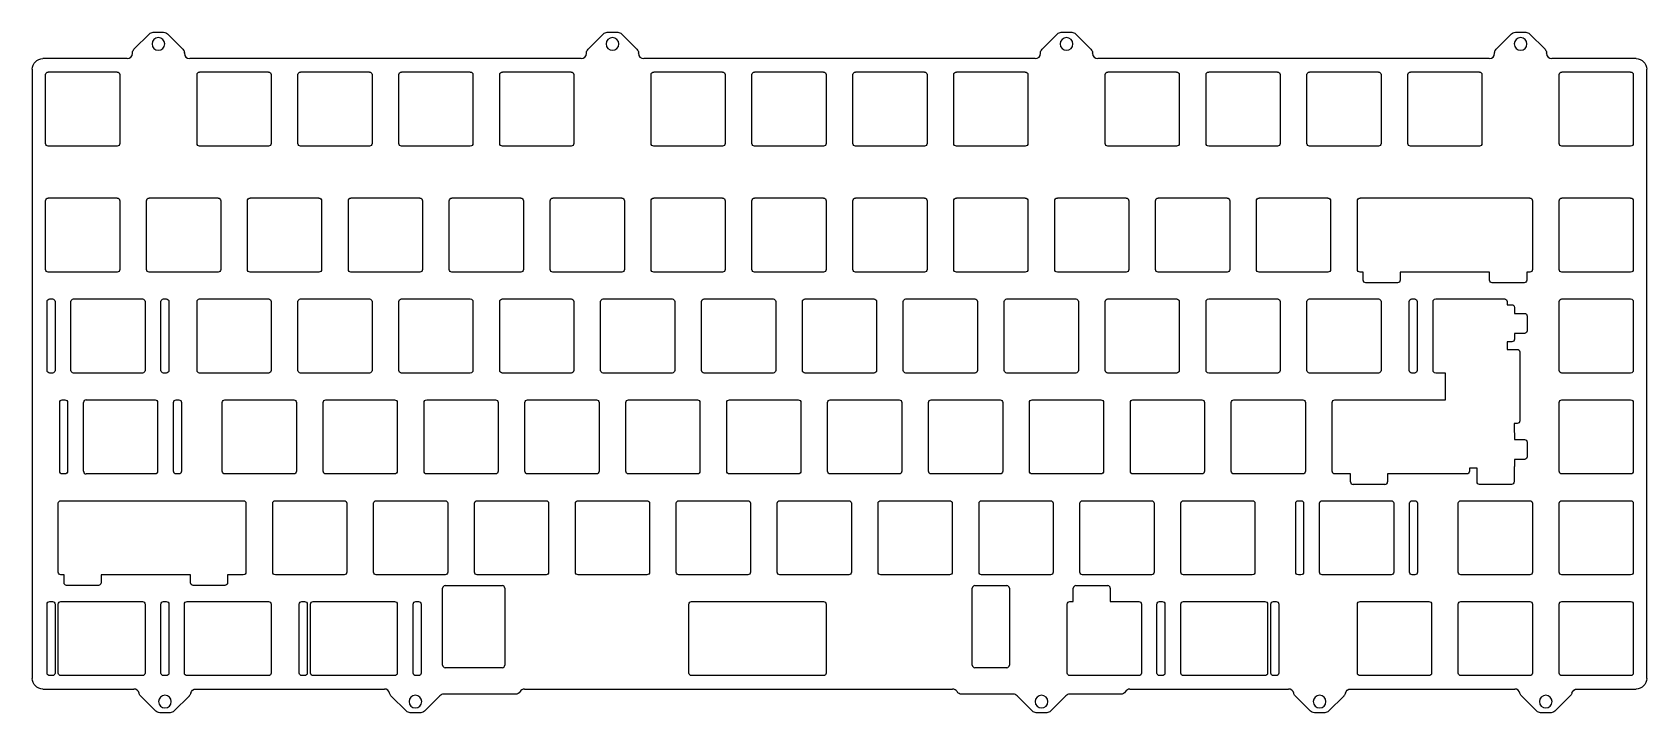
# Model space of a CAD drawing. Header units: millimetres. Extents: x 0 to 305, y -123 to 5.
import ezdxf

# ---------------------------------------------------------------- set-up
doc = ezdxf.new("R2010")
doc.units = ezdxf.units.MM
doc.header["$MEASUREMENT"] = 0

msp = doc.modelspace()

# ---------------------------------------------------------------- linework, layer by layer
at = {"color": 13, "true_color": 0xda5959, "extrusion": (-0.707107, 0.707107, -8.74301e-16)}
for p, q in [((19.2, 2.03, -2.21), (22.11, 4.94, -2.21)), ((104.92, 2.03, -2.21), (107.84, 4.94, -2.21)), ((190.65, 2.03, -2.21), (193.56, 4.94, -2.21)), ((276.37, 2.03, -2.21), (279.29, 4.94, -2.21))]:
    msp.add_line(p, q, dxfattribs=at)
at = {"color": 13, "true_color": 0xda5959, "extrusion": (3.04869e-16, 1, -1.52656e-15)}
for p, q in [((22.82, 5.23, -2.21), (24.8, 5.23, -2.21)), ((108.55, 5.23, -2.21), (110.53, 5.23, -2.21)), ((194.27, 5.23, -2.21), (196.25, 5.23, -2.21)), ((280, 5.23, -2.21), (281.98, 5.23, -2.21))]:
    msp.add_line(p, q, dxfattribs=at)
at = {"color": 13, "true_color": 0xda5959, "extrusion": (0.707107, 0.707107, -1.11022e-15)}
for p, q in [((25.51, 4.94, -2.21), (28.43, 2.03, -2.21)), ((111.24, 4.94, -2.21), (114.15, 2.03, -2.21)), ((196.96, 4.94, -2.21), (199.88, 2.03, -2.21)), ((282.69, 4.94, -2.21), (285.6, 2.03, -2.21))]:
    msp.add_line(p, q, dxfattribs=at)
at = {"color": 13, "true_color": 0xda5959, "extrusion": (1.66166e-16, 1, -3.60822e-16)}
for p, q in [((17.91, 0.26, -2.21), (2, 0.26, -2.21)), ((103.63, 0.26, -2.21), (29.72, 0.26, -2.21)), ((189.36, 0.26, -2.21), (115.44, 0.26, -2.21)), ((275.08, 0.26, -2.21), (201.17, 0.26, -2.21)), ((302.8, 0.26, -2.21), (286.89, 0.26, -2.21)), ((16.02, -16.27, -2.21), (3.02, -16.27, -2.21)), ((44.6, -16.27, -2.21), (31.6, -16.27, -2.21)), ((130.32, -16.27, -2.21), (117.33, -16.27, -2.21)), ((149.38, -16.27, -2.21), (136.38, -16.27, -2.21)), ((168.43, -16.27, -2.21), (155.43, -16.27, -2.21)), ((254.15, -16.27, -2.21), (241.15, -16.27, -2.21)), ((273.2, -16.27, -2.21), (260.2, -16.27, -2.21)), ((301.77, -16.27, -2.21), (288.77, -16.27, -2.21))]:
    msp.add_line(p, q, dxfattribs=at)
at = {"color": 13, "true_color": 0xda5959, "extrusion": (-1, 3.04869e-16, 1.89846e-16)}
for p, q in [((18.91, 1.26, -2.21), (18.91, 1.32, -2.21)), ((104.63, 1.26, -2.21), (104.63, 1.32, -2.21)), ((190.36, 1.26, -2.21), (190.36, 1.32, -2.21)), ((276.08, 1.26, -2.21), (276.08, 1.32, -2.21))]:
    msp.add_line(p, q, dxfattribs=at)
at = {"color": 13, "true_color": 0xda5959, "extrusion": (1, -3.04869e-16, -1.89846e-16)}
for p, q in [((28.72, 1.26, -2.21), (28.72, 1.32, -2.21)), ((114.44, 1.26, -2.21), (114.44, 1.32, -2.21)), ((200.17, 1.26, -2.21), (200.17, 1.32, -2.21)), ((285.89, 1.26, -2.21), (285.89, 1.32, -2.21))]:
    msp.add_line(p, q, dxfattribs=at)
at = {"color": 13, "true_color": 0xda5959, "extrusion": (-1, 1.66166e-16, 1.89846e-16)}
for p, q in [((0, -1.74, -2.21), (0, -116.8, -2.21)), ((16.52, -2.77, -2.21), (16.52, -15.77, -2.21)), ((102.25, -2.77, -2.21), (102.25, -15.77, -2.21)), ((130.82, -2.77, -2.21), (130.82, -15.77, -2.21)), ((149.88, -2.77, -2.21), (149.88, -15.77, -2.21)), ((168.93, -2.77, -2.21), (168.93, -15.77, -2.21)), ((187.97, -2.77, -2.21), (187.97, -15.77, -2.21)), ((216.55, -2.77, -2.21), (216.55, -15.77, -2.21)), ((235.6, -2.77, -2.21), (235.6, -15.77, -2.21)), ((254.65, -2.77, -2.21), (254.65, -15.77, -2.21)), ((273.7, -2.77, -2.21), (273.7, -15.77, -2.21)), ((302.27, -2.77, -2.21), (302.27, -15.77, -2.21))]:
    msp.add_line(p, q, dxfattribs=at)
at = {"color": 13, "true_color": 0xda5959, "extrusion": (1, -1.66166e-16, -1.89846e-16)}
for p, q in [((2.52, -15.77, -2.21), (2.52, -2.77, -2.21)), ((31.1, -15.77, -2.21), (31.1, -2.77, -2.21)), ((50.15, -15.77, -2.21), (50.15, -2.77, -2.21)), ((69.2, -15.77, -2.21), (69.2, -2.77, -2.21)), ((116.83, -15.77, -2.21), (116.83, -2.77, -2.21)), ((135.88, -15.77, -2.21), (135.88, -2.77, -2.21)), ((154.93, -15.77, -2.21), (154.93, -2.77, -2.21)), ((173.97, -15.77, -2.21), (173.97, -2.77, -2.21)), ((202.55, -15.77, -2.21), (202.55, -2.77, -2.21)), ((221.6, -15.77, -2.21), (221.6, -2.77, -2.21)), ((240.65, -15.77, -2.21), (240.65, -2.77, -2.21)), ((259.7, -15.77, -2.21), (259.7, -2.77, -2.21)), ((288.27, -15.77, -2.21), (288.27, -2.77, -2.21)), ((304.8, -116.8, -2.21), (304.8, -1.74, -2.21))]:
    msp.add_line(p, q, dxfattribs=at)
at = {"color": 13, "true_color": 0xda5959, "extrusion": (-1.66166e-16, -1, 3.60822e-16)}
for p, q in [((16.02, -2.27, -2.21), (3.02, -2.27, -2.21)), ((44.6, -2.27, -2.21), (31.6, -2.27, -2.21)), ((63.65, -2.27, -2.21), (50.65, -2.27, -2.21)), ((82.7, -2.27, -2.21), (69.7, -2.27, -2.21)), ((101.75, -2.27, -2.21), (88.75, -2.27, -2.21)), ((130.32, -2.27, -2.21), (117.33, -2.27, -2.21)), ((149.38, -2.27, -2.21), (136.38, -2.27, -2.21)), ((168.43, -2.27, -2.21), (155.43, -2.27, -2.21)), ((187.47, -2.27, -2.21), (174.47, -2.27, -2.21)), ((216.05, -2.27, -2.21), (203.05, -2.27, -2.21)), ((235.1, -2.27, -2.21), (222.1, -2.27, -2.21)), ((254.15, -2.27, -2.21), (241.15, -2.27, -2.21)), ((273.2, -2.27, -2.21), (260.2, -2.27, -2.21)), ((301.77, -2.27, -2.21), (288.77, -2.27, -2.21)), ((16.02, -26.08, -2.21), (3.02, -26.08, -2.21)), ((35.07, -26.08, -2.21), (22.07, -26.08, -2.21)), ((54.12, -26.08, -2.21), (41.12, -26.08, -2.21)), ((73.17, -26.08, -2.21), (60.17, -26.08, -2.21)), ((92.22, -26.08, -2.21), (79.22, -26.08, -2.21)), ((111.28, -26.08, -2.21), (98.27, -26.08, -2.21)), ((130.32, -26.08, -2.21), (117.33, -26.08, -2.21)), ((149.38, -26.08, -2.21), (136.38, -26.08, -2.21)), ((168.43, -26.08, -2.21), (155.43, -26.08, -2.21)), ((187.47, -26.08, -2.21), (174.47, -26.08, -2.21)), ((206.53, -26.08, -2.21), (193.53, -26.08, -2.21)), ((225.57, -26.08, -2.21), (212.57, -26.08, -2.21)), ((244.62, -26.08, -2.21), (231.62, -26.08, -2.21)), ((282.73, -26.08, -2.21), (250.68, -26.08, -2.21)), ((301.77, -26.08, -2.21), (288.77, -26.08, -2.21)), ((91.23, -119.78, -2.21), (77.66, -119.78, -2.21)), ((185.22, -119.78, -2.21), (175.47, -119.78, -2.21)), ((205.53, -119.78, -2.21), (195.86, -119.78, -2.21))]:
    msp.add_line(p, q, dxfattribs=at)
at = {"color": 13, "true_color": 0xda5959, "extrusion": (-1, -5.17049e-16, 1.89846e-16)}
for p, q in [((45.1, -2.77, -2.21), (45.1, -15.77, -2.21)), ((64.15, -2.77, -2.21), (64.15, -15.77, -2.21))]:
    msp.add_line(p, q, dxfattribs=at)
at = {"color": 13, "true_color": 0xda5959, "extrusion": (-1, -1.20026e-15, 1.89846e-16)}
msp.add_line((83.2, -2.77, -2.21), (83.2, -15.77, -2.21), dxfattribs=at)
at = {"color": 13, "true_color": 0xda5959, "extrusion": (1, -1.53259e-15, -1.89846e-16)}
msp.add_line((88.25, -15.77, -2.21), (88.25, -2.77, -2.21), dxfattribs=at)
at = {"color": 13, "true_color": 0xda5959, "extrusion": (-4.63794e-18, 1, -3.60822e-16)}
for p, q in [((63.65, -16.27, -2.21), (50.65, -16.27, -2.21)), ((101.75, -16.27, -2.21), (88.75, -16.27, -2.21)), ((187.47, -16.27, -2.21), (174.47, -16.27, -2.21)), ((235.1, -16.27, -2.21), (222.1, -16.27, -2.21))]:
    msp.add_line(p, q, dxfattribs=at)
at = {"color": 13, "true_color": 0xda5959, "extrusion": (3.36969e-16, 1, -3.60822e-16)}
for p, q in [((82.7, -16.27, -2.21), (69.7, -16.27, -2.21)), ((216.05, -16.27, -2.21), (203.05, -16.27, -2.21))]:
    msp.add_line(p, q, dxfattribs=at)
at = {"color": 13, "true_color": 0xda5959, "extrusion": (1, -1.82404e-16, -1.18906e-16)}
for p, q in [((2.52, -39.58, -2.21), (2.52, -26.58, -2.21)), ((21.57, -39.58, -2.21), (21.57, -26.58, -2.21)), ((40.62, -39.58, -2.21), (40.62, -26.58, -2.21)), ((59.67, -39.58, -2.21), (59.67, -26.58, -2.21)), ((78.72, -39.58, -2.21), (78.72, -26.58, -2.21)), ((116.83, -39.58, -2.21), (116.83, -26.58, -2.21)), ((135.88, -39.58, -2.21), (135.88, -26.58, -2.21)), ((154.93, -39.58, -2.21), (154.93, -26.58, -2.21)), ((173.97, -39.58, -2.21), (173.97, -26.58, -2.21)), ((193.03, -39.58, -2.21), (193.03, -26.58, -2.21)), ((212.07, -39.58, -2.21), (212.07, -26.58, -2.21)), ((231.12, -39.58, -2.21), (231.12, -26.58, -2.21)), ((250.18, -39.58, -2.21), (250.18, -26.58, -2.21)), ((288.27, -39.58, -2.21), (288.27, -26.58, -2.21)), ((251.26, -41.58, -2.21), (251.26, -40.08, -2.21)), ((275.14, -41.58, -2.21), (275.14, -40.08, -2.21)), ((7.29, -58.63, -2.21), (7.29, -45.63, -2.21)), ((24.29, -58.63, -2.21), (24.29, -45.63, -2.21)), ((31.1, -58.63, -2.21), (31.1, -45.63, -2.21)), ((50.15, -58.63, -2.21), (50.15, -45.63, -2.21)), ((69.2, -58.63, -2.21), (69.2, -45.63, -2.21)), ((88.25, -58.63, -2.21), (88.25, -45.63, -2.21)), ((107.3, -58.63, -2.21), (107.3, -45.63, -2.21)), ((126.35, -58.63, -2.21), (126.35, -45.63, -2.21)), ((145.4, -58.63, -2.21), (145.4, -45.63, -2.21)), ((164.45, -58.63, -2.21), (164.45, -45.63, -2.21)), ((183.5, -58.63, -2.21), (183.5, -45.63, -2.21)), ((202.55, -58.63, -2.21), (202.55, -45.63, -2.21)), ((221.6, -58.63, -2.21), (221.6, -45.63, -2.21)), ((240.65, -58.63, -2.21), (240.65, -45.63, -2.21)), ((259.96, -58.63, -2.21), (259.96, -45.63, -2.21)), ((264.46, -58.63, -2.21), (264.46, -45.63, -2.21)), ((266.84, -64.18, -2.21), (266.84, -59.13, -2.21)), ((9.67, -77.68, -2.21), (9.67, -64.68, -2.21)), ((26.67, -77.68, -2.21), (26.67, -64.68, -2.21)), ((35.86, -77.68, -2.21), (35.86, -64.68, -2.21)), ((54.91, -77.68, -2.21), (54.91, -64.68, -2.21)), ((73.96, -77.68, -2.21), (73.96, -64.68, -2.21)), ((93.01, -77.68, -2.21), (93.01, -64.68, -2.21)), ((112.06, -77.68, -2.21), (112.06, -64.68, -2.21)), ((131.11, -77.68, -2.21), (131.11, -64.68, -2.21)), ((150.16, -77.68, -2.21), (150.16, -64.68, -2.21)), ((169.21, -77.68, -2.21), (169.21, -64.68, -2.21)), ((188.26, -77.68, -2.21), (188.26, -64.68, -2.21)), ((207.31, -77.68, -2.21), (207.31, -64.68, -2.21)), ((226.36, -77.68, -2.21), (226.36, -64.68, -2.21)), ((245.41, -77.68, -2.21), (245.41, -64.68, -2.21)), ((288.27, -77.68, -2.21), (288.27, -64.68, -2.21)), ((248.88, -79.68, -2.21), (248.88, -78.18, -2.21)), ((272.76, -79.68, -2.21), (272.76, -77.09, -2.21)), ((4.91, -96.73, -2.21), (4.91, -83.73, -2.21)), ((45.39, -96.73, -2.21), (45.39, -83.73, -2.21)), ((64.44, -96.73, -2.21), (64.44, -83.73, -2.21)), ((83.49, -96.73, -2.21), (83.49, -83.73, -2.21)), ((102.54, -96.73, -2.21), (102.54, -83.73, -2.21)), ((121.59, -96.73, -2.21), (121.59, -83.73, -2.21)), ((140.64, -96.73, -2.21), (140.64, -83.73, -2.21)), ((159.69, -96.73, -2.21), (159.69, -83.73, -2.21)), ((178.74, -96.73, -2.21), (178.74, -83.73, -2.21)), ((197.79, -96.73, -2.21), (197.79, -83.73, -2.21)), ((216.84, -96.73, -2.21), (216.84, -83.73, -2.21)), ((238.53, -96.73, -2.21), (238.53, -83.73, -2.21)), ((243.03, -96.73, -2.21), (243.03, -83.73, -2.21)), ((260.03, -96.73, -2.21), (260.03, -83.73, -2.21)), ((269.23, -96.73, -2.21), (269.23, -83.73, -2.21)), ((5.99, -98.73, -2.21), (5.99, -97.23, -2.21)), ((29.87, -98.73, -2.21), (29.87, -97.23, -2.21)), ((77.47, -114.28, -2.21), (77.47, -99.78, -2.21)), ((177.47, -114.28, -2.21), (177.47, -99.78, -2.21)), ((4.91, -115.78, -2.21), (4.91, -102.78, -2.21)), ((24.29, -115.78, -2.21), (24.29, -102.78, -2.21)), ((28.72, -115.78, -2.21), (28.72, -102.78, -2.21)), ((50.41, -115.78, -2.21), (50.41, -102.78, -2.21)), ((52.53, -115.78, -2.21), (52.53, -102.78, -2.21)), ((71.91, -115.78, -2.21), (71.91, -102.78, -2.21)), ((123.97, -115.78, -2.21), (123.97, -102.78, -2.21)), ((195.41, -115.78, -2.21), (195.41, -102.78, -2.21)), ((212.34, -115.78, -2.21), (212.34, -102.78, -2.21)), ((233.84, -115.78, -2.21), (233.84, -102.78, -2.21)), ((250.18, -115.78, -2.21), (250.18, -102.78, -2.21)), ((269.23, -115.78, -2.21), (269.23, -102.78, -2.21)), ((288.27, -115.78, -2.21), (288.27, -102.78, -2.21))]:
    msp.add_line(p, q, dxfattribs=at)
at = {"color": 13, "true_color": 0xda5959, "extrusion": (-1, 1.82404e-16, 1.18906e-16)}
for p, q in [((16.52, -26.58, -2.21), (16.52, -39.58, -2.21)), ((35.57, -26.58, -2.21), (35.57, -39.58, -2.21)), ((54.62, -26.58, -2.21), (54.62, -39.58, -2.21)), ((73.67, -26.58, -2.21), (73.67, -39.58, -2.21)), ((92.72, -26.58, -2.21), (92.72, -39.58, -2.21)), ((111.78, -26.58, -2.21), (111.78, -39.58, -2.21)), ((130.82, -26.58, -2.21), (130.82, -39.58, -2.21)), ((149.88, -26.58, -2.21), (149.88, -39.58, -2.21)), ((168.93, -26.58, -2.21), (168.93, -39.58, -2.21)), ((187.97, -26.58, -2.21), (187.97, -39.58, -2.21)), ((207.03, -26.58, -2.21), (207.03, -39.58, -2.21)), ((226.07, -26.58, -2.21), (226.07, -39.58, -2.21)), ((245.12, -26.58, -2.21), (245.12, -39.58, -2.21)), ((283.23, -26.58, -2.21), (283.23, -39.58, -2.21)), ((302.27, -26.58, -2.21), (302.27, -39.58, -2.21)), ((258.26, -40.08, -2.21), (258.26, -41.58, -2.21)), ((282.14, -40.08, -2.21), (282.14, -41.58, -2.21)), ((4.29, -45.63, -2.21), (4.29, -58.63, -2.21)), ((21.29, -45.63, -2.21), (21.29, -58.63, -2.21)), ((25.79, -45.63, -2.21), (25.79, -58.63, -2.21)), ((83.2, -45.63, -2.21), (83.2, -58.63, -2.21)), ((102.25, -45.63, -2.21), (102.25, -58.63, -2.21)), ((121.3, -45.63, -2.21), (121.3, -58.63, -2.21)), ((140.35, -45.63, -2.21), (140.35, -58.63, -2.21)), ((159.4, -45.63, -2.21), (159.4, -58.63, -2.21)), ((178.45, -45.63, -2.21), (178.45, -58.63, -2.21)), ((197.5, -45.63, -2.21), (197.5, -58.63, -2.21)), ((216.55, -45.63, -2.21), (216.55, -58.63, -2.21)), ((235.6, -45.63, -2.21), (235.6, -58.63, -2.21)), ((254.65, -45.63, -2.21), (254.65, -58.63, -2.21)), ((261.46, -45.63, -2.21), (261.46, -58.63, -2.21)), ((278.46, -45.63, -2.21), (278.46, -46.22, -2.21)), ((302.27, -45.63, -2.21), (302.27, -58.63, -2.21)), ((278.46, -53.22, -2.21), (278.46, -54.65, -2.21)), ((280.84, -55.15, -2.21), (280.84, -68.15, -2.21)), ((23.67, -64.68, -2.21), (23.67, -77.68, -2.21)), ((28.17, -64.68, -2.21), (28.17, -77.68, -2.21)), ((49.86, -64.68, -2.21), (49.86, -77.68, -2.21)), ((68.91, -64.68, -2.21), (68.91, -77.68, -2.21)), ((87.96, -64.68, -2.21), (87.96, -77.68, -2.21)), ((107.01, -64.68, -2.21), (107.01, -77.68, -2.21)), ((126.06, -64.68, -2.21), (126.06, -77.68, -2.21)), ((145.11, -64.68, -2.21), (145.11, -77.68, -2.21)), ((164.16, -64.68, -2.21), (164.16, -77.68, -2.21)), ((183.21, -64.68, -2.21), (183.21, -77.68, -2.21)), ((202.26, -64.68, -2.21), (202.26, -77.68, -2.21)), ((221.31, -64.68, -2.21), (221.31, -77.68, -2.21)), ((240.36, -64.68, -2.21), (240.36, -77.68, -2.21)), ((302.27, -64.68, -2.21), (302.27, -77.68, -2.21)), ((279.76, -68.65, -2.21), (279.76, -70.31, -2.21)), ((279.84, -70.59, -2.21), (279.84, -71.67, -2.21)), ((279.84, -75.43, -2.21), (279.84, -76.59, -2.21)), ((255.88, -78.18, -2.21), (255.88, -79.68, -2.21)), ((271.32, -77.09, -2.21), (271.32, -77.68, -2.21)), ((279.76, -76.87, -2.21), (279.76, -79.68, -2.21)), ((40.34, -83.73, -2.21), (40.34, -96.73, -2.21)), ((59.39, -83.73, -2.21), (59.39, -96.73, -2.21)), ((78.44, -83.73, -2.21), (78.44, -96.73, -2.21)), ((97.49, -83.73, -2.21), (97.49, -96.73, -2.21)), ((116.54, -83.73, -2.21), (116.54, -96.73, -2.21)), ((135.59, -83.73, -2.21), (135.59, -96.73, -2.21)), ((154.64, -83.73, -2.21), (154.64, -96.73, -2.21)), ((173.69, -83.73, -2.21), (173.69, -96.73, -2.21)), ((192.74, -83.73, -2.21), (192.74, -96.73, -2.21)), ((211.79, -83.73, -2.21), (211.79, -96.73, -2.21)), ((230.84, -83.73, -2.21), (230.84, -96.73, -2.21)), ((240.03, -83.73, -2.21), (240.03, -96.73, -2.21)), ((257.03, -83.73, -2.21), (257.03, -96.73, -2.21)), ((261.53, -83.73, -2.21), (261.53, -96.73, -2.21)), ((283.23, -83.73, -2.21), (283.23, -96.73, -2.21)), ((302.27, -83.73, -2.21), (302.27, -96.73, -2.21)), ((12.99, -97.23, -2.21), (12.99, -98.73, -2.21)), ((89.22, -99.78, -2.21), (89.22, -114.28, -2.21)), ((184.47, -99.78, -2.21), (184.47, -114.28, -2.21)), ((21.29, -102.78, -2.21), (21.29, -115.78, -2.21)), ((25.79, -102.78, -2.21), (25.79, -115.78, -2.21)), ((45.1, -102.78, -2.21), (45.1, -115.78, -2.21)), ((51.91, -102.78, -2.21), (51.91, -115.78, -2.21)), ((68.91, -102.78, -2.21), (68.91, -115.78, -2.21)), ((73.41, -102.78, -2.21), (73.41, -115.78, -2.21)), ((149.88, -102.78, -2.21), (149.88, -115.78, -2.21)), ((209.41, -102.78, -2.21), (209.41, -115.78, -2.21)), ((213.84, -102.78, -2.21), (213.84, -115.78, -2.21)), ((233.22, -102.78, -2.21), (233.22, -115.78, -2.21)), ((235.34, -102.78, -2.21), (235.34, -115.78, -2.21)), ((264.18, -102.78, -2.21), (264.18, -115.78, -2.21)), ((283.23, -102.78, -2.21), (283.23, -115.78, -2.21)), ((302.27, -102.78, -2.21), (302.27, -115.78, -2.21))]:
    msp.add_line(p, q, dxfattribs=at)
at = {"color": 13, "true_color": 0xda5959, "extrusion": (1, 1.18402e-15, -1.18906e-16)}
msp.add_line((97.77, -39.58, -2.21), (97.77, -26.58, -2.21), dxfattribs=at)
at = {"color": 13, "true_color": 0xda5959, "extrusion": (1.82404e-16, 1, -3.60822e-16)}
for p, q in [((16.02, -40.08, -2.21), (3.02, -40.08, -2.21)), ((35.07, -40.08, -2.21), (22.07, -40.08, -2.21)), ((54.12, -40.08, -2.21), (41.12, -40.08, -2.21)), ((73.17, -40.08, -2.21), (60.17, -40.08, -2.21)), ((92.22, -40.08, -2.21), (79.22, -40.08, -2.21)), ((111.28, -40.08, -2.21), (98.27, -40.08, -2.21)), ((130.32, -40.08, -2.21), (117.33, -40.08, -2.21)), ((149.38, -40.08, -2.21), (136.38, -40.08, -2.21)), ((168.43, -40.08, -2.21), (155.43, -40.08, -2.21)), ((187.47, -40.08, -2.21), (174.47, -40.08, -2.21)), ((206.53, -40.08, -2.21), (193.53, -40.08, -2.21)), ((225.57, -40.08, -2.21), (212.57, -40.08, -2.21)), ((244.62, -40.08, -2.21), (231.62, -40.08, -2.21)), ((251.26, -40.08, -2.21), (250.68, -40.08, -2.21)), ((257.76, -42.08, -2.21), (251.76, -42.08, -2.21)), ((275.14, -40.08, -2.21), (258.26, -40.08, -2.21)), ((281.64, -42.08, -2.21), (275.64, -42.08, -2.21)), ((282.73, -40.08, -2.21), (282.14, -40.08, -2.21)), ((301.77, -40.08, -2.21), (288.77, -40.08, -2.21)), ((279.34, -53.22, -2.21), (278.46, -53.22, -2.21)), ((3.79, -59.13, -2.21), (3.29, -59.13, -2.21)), ((20.79, -59.13, -2.21), (7.79, -59.13, -2.21)), ((25.29, -59.13, -2.21), (24.79, -59.13, -2.21)), ((44.6, -59.13, -2.21), (31.6, -59.13, -2.21)), ((63.65, -59.13, -2.21), (50.65, -59.13, -2.21)), ((82.7, -59.13, -2.21), (69.7, -59.13, -2.21)), ((101.75, -59.13, -2.21), (88.75, -59.13, -2.21)), ((120.8, -59.13, -2.21), (107.8, -59.13, -2.21)), ((139.85, -59.13, -2.21), (126.85, -59.13, -2.21)), ((158.9, -59.13, -2.21), (145.9, -59.13, -2.21)), ((177.95, -59.13, -2.21), (164.95, -59.13, -2.21)), ((197, -59.13, -2.21), (184, -59.13, -2.21)), ((216.05, -59.13, -2.21), (203.05, -59.13, -2.21)), ((235.1, -59.13, -2.21), (222.1, -59.13, -2.21)), ((254.15, -59.13, -2.21), (241.15, -59.13, -2.21)), ((260.96, -59.13, -2.21), (260.46, -59.13, -2.21)), ((266.84, -59.13, -2.21), (264.96, -59.13, -2.21)), ((301.77, -59.13, -2.21), (288.77, -59.13, -2.21)), ((280.34, -68.65, -2.21), (279.76, -68.65, -2.21)), ((23.17, -78.18, -2.21), (10.17, -78.18, -2.21)), ((27.67, -78.18, -2.21), (27.17, -78.18, -2.21)), ((49.36, -78.18, -2.21), (36.36, -78.18, -2.21)), ((68.41, -78.18, -2.21), (55.41, -78.18, -2.21)), ((87.46, -78.18, -2.21), (74.46, -78.18, -2.21)), ((106.51, -78.18, -2.21), (93.51, -78.18, -2.21)), ((125.56, -78.18, -2.21), (112.56, -78.18, -2.21)), ((144.61, -78.18, -2.21), (131.61, -78.18, -2.21)), ((163.66, -78.18, -2.21), (150.66, -78.18, -2.21)), ((182.71, -78.18, -2.21), (169.71, -78.18, -2.21)), ((201.76, -78.18, -2.21), (188.76, -78.18, -2.21)), ((220.81, -78.18, -2.21), (207.81, -78.18, -2.21)), ((239.86, -78.18, -2.21), (226.86, -78.18, -2.21)), ((248.88, -78.18, -2.21), (245.91, -78.18, -2.21)), ((270.82, -78.18, -2.21), (255.88, -78.18, -2.21)), ((272.76, -77.09, -2.21), (271.32, -77.09, -2.21)), ((301.77, -78.18, -2.21), (288.77, -78.18, -2.21)), ((255.38, -80.18, -2.21), (249.38, -80.18, -2.21)), ((279.26, -80.18, -2.21), (273.26, -80.18, -2.21)), ((5.99, -97.23, -2.21), (5.41, -97.23, -2.21)), ((29.87, -97.23, -2.21), (12.99, -97.23, -2.21)), ((39.84, -97.23, -2.21), (36.87, -97.23, -2.21)), ((58.89, -97.23, -2.21), (45.89, -97.23, -2.21)), ((77.94, -97.23, -2.21), (64.94, -97.23, -2.21)), ((96.99, -97.23, -2.21), (83.99, -97.23, -2.21)), ((116.04, -97.23, -2.21), (103.04, -97.23, -2.21)), ((135.09, -97.23, -2.21), (122.09, -97.23, -2.21)), ((154.14, -97.23, -2.21), (141.14, -97.23, -2.21)), ((173.19, -97.23, -2.21), (160.19, -97.23, -2.21)), ((192.24, -97.23, -2.21), (179.24, -97.23, -2.21)), ((211.29, -97.23, -2.21), (198.29, -97.23, -2.21)), ((230.34, -97.23, -2.21), (217.34, -97.23, -2.21)), ((239.53, -97.23, -2.21), (239.03, -97.23, -2.21)), ((256.53, -97.23, -2.21), (243.53, -97.23, -2.21)), ((261.03, -97.23, -2.21), (260.53, -97.23, -2.21)), ((282.73, -97.23, -2.21), (269.73, -97.23, -2.21)), ((301.77, -97.23, -2.21), (288.77, -97.23, -2.21)), ((12.49, -99.23, -2.21), (6.49, -99.23, -2.21)), ((36.37, -99.23, -2.21), (30.37, -99.23, -2.21)), ((3.79, -116.28, -2.21), (3.29, -116.28, -2.21)), ((20.79, -116.28, -2.21), (5.41, -116.28, -2.21)), ((25.29, -116.28, -2.21), (24.79, -116.28, -2.21)), ((44.6, -116.28, -2.21), (29.22, -116.28, -2.21)), ((51.41, -116.28, -2.21), (50.91, -116.28, -2.21)), ((68.41, -116.28, -2.21), (53.03, -116.28, -2.21)), ((72.91, -116.28, -2.21), (72.41, -116.28, -2.21)), ((149.38, -116.28, -2.21), (124.47, -116.28, -2.21)), ((208.91, -116.28, -2.21), (195.91, -116.28, -2.21)), ((213.34, -116.28, -2.21), (212.84, -116.28, -2.21)), ((232.72, -116.28, -2.21), (217.34, -116.28, -2.21)), ((234.84, -116.28, -2.21), (234.34, -116.28, -2.21)), ((263.68, -116.28, -2.21), (250.68, -116.28, -2.21)), ((282.73, -116.28, -2.21), (269.73, -116.28, -2.21)), ((301.77, -116.28, -2.21), (288.77, -116.28, -2.21))]:
    msp.add_line(p, q, dxfattribs=at)
at = {"color": 13, "true_color": 0xda5959, "extrusion": (1, -1.39703e-16, -1.18906e-16)}
msp.add_line((2.79, -58.63, -2.21), (2.79, -45.63, -2.21), dxfattribs=at)
at = {"color": 13, "true_color": 0xda5959, "extrusion": (-1.82404e-16, -1, 3.60822e-16)}
for p, q in [((3.29, -45.13, -2.21), (3.79, -45.13, -2.21)), ((7.79, -45.13, -2.21), (20.79, -45.13, -2.21)), ((24.79, -45.13, -2.21), (25.29, -45.13, -2.21)), ((31.6, -45.13, -2.21), (44.6, -45.13, -2.21)), ((50.65, -45.13, -2.21), (63.65, -45.13, -2.21)), ((69.7, -45.13, -2.21), (82.7, -45.13, -2.21)), ((88.75, -45.13, -2.21), (101.75, -45.13, -2.21)), ((107.8, -45.13, -2.21), (120.8, -45.13, -2.21)), ((126.85, -45.13, -2.21), (139.85, -45.13, -2.21)), ((145.9, -45.13, -2.21), (158.9, -45.13, -2.21)), ((164.95, -45.13, -2.21), (177.95, -45.13, -2.21)), ((184, -45.13, -2.21), (197, -45.13, -2.21)), ((203.05, -45.13, -2.21), (216.05, -45.13, -2.21)), ((222.1, -45.13, -2.21), (235.1, -45.13, -2.21)), ((241.15, -45.13, -2.21), (254.15, -45.13, -2.21)), ((260.46, -45.13, -2.21), (260.96, -45.13, -2.21)), ((264.96, -45.13, -2.21), (277.96, -45.13, -2.21)), ((288.77, -45.13, -2.21), (301.77, -45.13, -2.21)), ((278.46, -46.22, -2.21), (279.34, -46.22, -2.21)), ((278.46, -54.65, -2.21), (280.34, -54.65, -2.21)), ((10.17, -64.18, -2.21), (23.17, -64.18, -2.21)), ((27.17, -64.18, -2.21), (27.67, -64.18, -2.21)), ((36.36, -64.18, -2.21), (49.36, -64.18, -2.21)), ((55.41, -64.18, -2.21), (68.41, -64.18, -2.21)), ((74.46, -64.18, -2.21), (87.46, -64.18, -2.21)), ((93.51, -64.18, -2.21), (106.51, -64.18, -2.21)), ((112.56, -64.18, -2.21), (125.56, -64.18, -2.21)), ((131.61, -64.18, -2.21), (144.61, -64.18, -2.21)), ((150.66, -64.18, -2.21), (163.66, -64.18, -2.21)), ((169.71, -64.18, -2.21), (182.71, -64.18, -2.21)), ((188.76, -64.18, -2.21), (201.76, -64.18, -2.21)), ((207.81, -64.18, -2.21), (220.81, -64.18, -2.21)), ((226.86, -64.18, -2.21), (239.86, -64.18, -2.21)), ((245.91, -64.18, -2.21), (266.84, -64.18, -2.21)), ((288.77, -64.18, -2.21), (301.77, -64.18, -2.21)), ((5.41, -83.23, -2.21), (39.84, -83.23, -2.21)), ((45.89, -83.23, -2.21), (58.89, -83.23, -2.21)), ((64.94, -83.23, -2.21), (77.94, -83.23, -2.21)), ((83.99, -83.23, -2.21), (96.99, -83.23, -2.21)), ((103.04, -83.23, -2.21), (116.04, -83.23, -2.21)), ((122.09, -83.23, -2.21), (135.09, -83.23, -2.21)), ((141.14, -83.23, -2.21), (154.14, -83.23, -2.21)), ((160.19, -83.23, -2.21), (173.19, -83.23, -2.21)), ((198.29, -83.23, -2.21), (211.29, -83.23, -2.21)), ((217.34, -83.23, -2.21), (230.34, -83.23, -2.21)), ((239.03, -83.23, -2.21), (239.53, -83.23, -2.21)), ((243.53, -83.23, -2.21), (256.53, -83.23, -2.21)), ((260.53, -83.23, -2.21), (261.03, -83.23, -2.21)), ((269.73, -83.23, -2.21), (282.73, -83.23, -2.21)), ((288.77, -83.23, -2.21), (301.77, -83.23, -2.21)), ((77.97, -99.28, -2.21), (88.72, -99.28, -2.21)), ((177.97, -99.28, -2.21), (183.97, -99.28, -2.21)), ((3.29, -102.28, -2.21), (3.79, -102.28, -2.21)), ((5.41, -102.28, -2.21), (20.79, -102.28, -2.21)), ((24.79, -102.28, -2.21), (25.29, -102.28, -2.21)), ((29.22, -102.28, -2.21), (44.6, -102.28, -2.21)), ((50.91, -102.28, -2.21), (51.41, -102.28, -2.21)), ((53.03, -102.28, -2.21), (68.41, -102.28, -2.21)), ((72.41, -102.28, -2.21), (72.91, -102.28, -2.21)), ((124.47, -102.28, -2.21), (149.38, -102.28, -2.21)), ((195.91, -102.28, -2.21), (196.53, -102.28, -2.21)), ((203.53, -102.28, -2.21), (208.91, -102.28, -2.21)), ((212.84, -102.28, -2.21), (213.34, -102.28, -2.21)), ((217.34, -102.28, -2.21), (232.72, -102.28, -2.21)), ((234.34, -102.28, -2.21), (234.84, -102.28, -2.21)), ((250.68, -102.28, -2.21), (263.68, -102.28, -2.21)), ((269.73, -102.28, -2.21), (282.73, -102.28, -2.21)), ((288.77, -102.28, -2.21), (301.77, -102.28, -2.21)), ((2, -118.8, -2.21), (19.18, -118.8, -2.21)), ((30.89, -118.8, -2.21), (66.48, -118.8, -2.21)), ((92.94, -118.8, -2.21), (173.75, -118.8, -2.21)), ((207.24, -118.8, -2.21), (237.18, -118.8, -2.21)), ((248.89, -118.8, -2.21), (279.89, -118.8, -2.21)), ((291.66, -118.8, -2.21), (302.8, -118.8, -2.21)), ((26.03, -123.28, -2.21), (24.05, -123.28, -2.21)), ((73.33, -123.28, -2.21), (71.35, -123.28, -2.21)), ((191.53, -123.28, -2.21), (189.55, -123.28, -2.21)), ((244.03, -123.28, -2.21), (242.05, -123.28, -2.21)), ((286.74, -123.28, -2.21), (284.76, -123.28, -2.21))]:
    msp.add_line(p, q, dxfattribs=at)
at = {"color": 13, "true_color": 0xda5959, "extrusion": (-1, -5.0081e-16, 1.18906e-16)}
for p, q in [((45.1, -45.63, -2.21), (45.1, -58.63, -2.21)), ((64.15, -45.63, -2.21), (64.15, -58.63, -2.21))]:
    msp.add_line(p, q, dxfattribs=at)
at = {"color": 13, "true_color": 0xda5959, "extrusion": (1, 2.55045e-15, -1.18906e-16)}
for p, q in [((288.27, -58.63, -2.21), (288.27, -45.63, -2.21)), ((288.27, -96.73, -2.21), (288.27, -83.73, -2.21)), ((216.84, -115.78, -2.21), (216.84, -102.78, -2.21))]:
    msp.add_line(p, q, dxfattribs=at)
at = {"color": 13, "true_color": 0xda5959, "extrusion": (-1, -5.73879e-15, 1.18906e-16)}
for p, q in [((279.84, -46.72, -2.21), (279.84, -47.87, -2.21)), ((279.84, -51.63, -2.21), (279.84, -52.72, -2.21))]:
    msp.add_line(p, q, dxfattribs=at)
at = {"color": 13, "true_color": 0xda5959, "extrusion": (6.26142e-14, -1, 1.38778e-15)}
for p, q in [((279.84, -47.87, -2.21), (281.73, -47.87, -2.21)), ((279.84, -71.67, -2.21), (281.73, -71.67, -2.21))]:
    msp.add_line(p, q, dxfattribs=at)
at = {"color": 13, "true_color": 0xda5959, "extrusion": (-1, -2.66079e-14, -6.43661e-14)}
for p, q in [((282.23, -48.37, -2.21), (282.23, -51.13, -2.21)), ((282.23, -72.17, -2.21), (282.23, -74.93, -2.21))]:
    msp.add_line(p, q, dxfattribs=at)
at = {"color": 13, "true_color": 0xda5959, "extrusion": (-6.26095e-14, 1, -1.38778e-15)}
for p, q in [((281.73, -51.63, -2.21), (279.84, -51.63, -2.21)), ((281.73, -75.43, -2.21), (279.84, -75.43, -2.21))]:
    msp.add_line(p, q, dxfattribs=at)
at = {"color": 13, "true_color": 0xda5959, "extrusion": (1, 1.82195e-18, 3.31708e-17)}
msp.add_line((5.17, -77.68, -2.21), (5.17, -64.68, -2.21), dxfattribs=at)
at = {"color": 13, "true_color": 0xda5959, "extrusion": (3.43429e-16, -1, 3.60822e-16)}
msp.add_line((5.67, -64.18, -2.21), (6.17, -64.18, -2.21), dxfattribs=at)
at = {"color": 13, "true_color": 0xda5959, "extrusion": (-1, -1.82195e-18, -3.31708e-17)}
msp.add_line((6.67, -64.68, -2.21), (6.67, -77.68, -2.21), dxfattribs=at)
at = {"color": 13, "true_color": 0xda5959, "extrusion": (-1.8107e-14, 1, -3.60822e-16)}
msp.add_line((6.17, -78.18, -2.21), (5.67, -78.18, -2.21), dxfattribs=at)
at = {"color": 13, "true_color": 0xda5959, "extrusion": (-1.54883e-15, -1, 3.60822e-16)}
msp.add_line((179.24, -83.23, -2.21), (192.24, -83.23, -2.21), dxfattribs=at)
at = {"color": 13, "true_color": 0xda5959, "extrusion": (-1, 4.99611e-16, 1.18906e-16)}
msp.add_line((36.87, -97.23, -2.21), (36.87, -98.73, -2.21), dxfattribs=at)
at = {"color": 13, "true_color": 0xda5959, "extrusion": (1, -2.21097e-16, -1.18906e-16)}
msp.add_line((196.53, -102.28, -2.21), (196.53, -99.78, -2.21), dxfattribs=at)
at = {"color": 13, "true_color": 0xda5959, "extrusion": (-2.21097e-16, -1, -5.82867e-16)}
msp.add_line((197.03, -99.28, -2.21), (203.03, -99.28, -2.21), dxfattribs=at)
at = {"color": 13, "true_color": 0xda5959, "extrusion": (-1, 2.21097e-16, 1.18906e-16)}
msp.add_line((203.53, -99.78, -2.21), (203.53, -102.28, -2.21), dxfattribs=at)
at = {"color": 13, "true_color": 0xda5959, "extrusion": (1, -2.25105e-16, -1.18906e-16)}
msp.add_line((2.79, -115.78, -2.21), (2.79, -102.78, -2.21), dxfattribs=at)
at = {"color": 13, "true_color": 0xda5959, "extrusion": (-1, 1.39703e-16, 1.18906e-16)}
msp.add_line((4.29, -102.78, -2.21), (4.29, -115.78, -2.21), dxfattribs=at)
at = {"color": 13, "true_color": 0xda5959, "extrusion": (3.143e-15, 1, -3.60822e-16)}
for p, q in [((88.72, -114.78, -2.21), (77.97, -114.78, -2.21)), ((183.97, -114.78, -2.21), (177.97, -114.78, -2.21))]:
    msp.add_line(p, q, dxfattribs=at)
at = {"color": 13, "true_color": 0xda5959, "extrusion": (-0.707107, -0.707107, 1.38778e-16)}
for p, q in [((23.34, -122.99, -2.21), (20.42, -120.07, -2.21)), ((70.64, -122.99, -2.21), (67.72, -120.07, -2.21)), ((188.84, -122.99, -2.21), (185.92, -120.07, -2.21)), ((241.34, -122.99, -2.21), (238.42, -120.07, -2.21)), ((284.05, -122.99, -2.21), (281.14, -120.07, -2.21))]:
    msp.add_line(p, q, dxfattribs=at)
at = {"color": 13, "true_color": 0xda5959, "extrusion": (0.707107, -0.707107, -1.249e-16)}
for p, q in [((29.65, -120.07, -2.21), (26.74, -122.99, -2.21)), ((76.95, -120.07, -2.21), (74.04, -122.99, -2.21)), ((195.15, -120.07, -2.21), (192.24, -122.99, -2.21)), ((247.65, -120.07, -2.21), (244.74, -122.99, -2.21)), ((290.43, -120.01, -2.21), (287.45, -122.99, -2.21))]:
    msp.add_line(p, q, dxfattribs=at)
at = {"color": 13, "true_color": 0xda5959, "extrusion": (-1.89846e-16, -1.52656e-15, -1)}
for centre in [(-23.81, 3.03, 2.21), (-109.54, 3.03, 2.21), (-195.26, 3.03, 2.21), (-280.99, 3.03, 2.21)]:
    msp.add_circle(centre, 1.2, dxfattribs=at)
at = {"color": 13, "true_color": 0xda5959, "extrusion": (-1.18906e-16, -3.60822e-16, -1)}
for centre in [(-25.04, -121.18, 2.21), (-72.34, -121.18, 2.21), (-190.54, -121.18, 2.21), (-243.04, -121.18, 2.21), (-285.75, -121.18, 2.21)]:
    msp.add_circle(centre, 1.2, dxfattribs=at)
for centre, radius, start, end in [((-22.82, 4.23, 2.21), 1, 45, 90), ((-24.8, 4.23, 2.21), 1, 90, 135), ((-108.55, 4.23, 2.21), 1, 45, 90), ((-110.53, 4.23, 2.21), 1, 90, 135), ((-194.27, 4.23, 2.21), 1, 45, 90), ((-196.25, 4.23, 2.21), 1, 90, 135), ((-280, 4.23, 2.21), 1, 45, 90), ((-281.98, 4.23, 2.21), 1, 90, 135), ((-19.91, 1.32, 2.21), 1, 0, 45), ((-27.72, 1.32, 2.21), 1, 135, 180), ((-105.63, 1.32, 2.21), 1, 0, 45), ((-113.44, 1.32, 2.21), 1, 135, 180), ((-191.36, 1.32, 2.21), 1, 360, 45), ((-199.17, 1.32, 2.21), 1, 135, 180), ((-277.08, 1.32, 2.21), 1, 0, 45), ((-284.89, 1.32, 2.21), 1, 135, 180), ((-3.02, -26.58, 2.21), 0.5, 0, 90), ((-16.02, -26.58, 2.21), 0.5, 90, 180), ((-22.07, -26.58, 2.21), 0.5, 0, 90), ((-35.07, -26.58, 2.21), 0.5, 90, 180), ((-41.12, -26.58, 2.21), 0.5, 0, 90), ((-54.12, -26.58, 2.21), 0.5, 90, 180), ((-60.17, -26.58, 2.21), 0.5, 0, 90), ((-73.17, -26.58, 2.21), 0.5, 90, 180), ((-79.22, -26.58, 2.21), 0.5, 0, 90), ((-92.22, -26.58, 2.21), 0.5, 90, 180), ((-98.27, -26.58, 2.21), 0.5, 0, 90), ((-111.28, -26.58, 2.21), 0.5, 90, 180), ((-117.33, -26.58, 2.21), 0.5, 0, 90), ((-130.32, -26.58, 2.21), 0.5, 90, 180), ((-136.38, -26.58, 2.21), 0.5, 0, 90), ((-149.38, -26.58, 2.21), 0.5, 90, 180), ((-155.43, -26.58, 2.21), 0.5, 0, 90), ((-168.43, -26.58, 2.21), 0.5, 90, 180), ((-174.47, -26.58, 2.21), 0.5, 0, 90), ((-187.47, -26.58, 2.21), 0.5, 90, 180), ((-193.53, -26.58, 2.21), 0.5, 0, 90), ((-206.53, -26.58, 2.21), 0.5, 90, 180), ((-212.57, -26.58, 2.21), 0.5, 0, 90), ((-225.57, -26.58, 2.21), 0.5, 90, 180), ((-231.62, -26.58, 2.21), 0.5, 0, 90), ((-244.62, -26.58, 2.21), 0.5, 90, 180), ((-250.68, -26.58, 2.21), 0.5, 0, 90), ((-282.73, -26.58, 2.21), 0.5, 90, 180), ((-288.77, -26.58, 2.21), 0.5, 0, 90), ((-301.77, -26.58, 2.21), 0.5, 90, 180), ((-3.02, -39.58, 2.21), 0.5, 270, 0), ((-16.02, -39.58, 2.21), 0.5, 180, 270), ((-22.07, -39.58, 2.21), 0.5, 270, 0), ((-35.07, -39.58, 2.21), 0.5, 180, 270), ((-41.12, -39.58, 2.21), 0.5, 270, 0), ((-54.12, -39.58, 2.21), 0.5, 180, 270), ((-60.17, -39.58, 2.21), 0.5, 270, 0), ((-73.17, -39.58, 2.21), 0.5, 180, 270), ((-79.22, -39.58, 2.21), 0.5, 270, 0), ((-92.22, -39.58, 2.21), 0.5, 180, 270), ((-98.27, -39.58, 2.21), 0.5, 270, 0), ((-111.28, -39.58, 2.21), 0.5, 180, 270), ((-117.33, -39.58, 2.21), 0.5, 270, 0), ((-130.32, -39.58, 2.21), 0.5, 180, 270), ((-136.38, -39.58, 2.21), 0.5, 270, 0), ((-149.38, -39.58, 2.21), 0.5, 180, 270), ((-155.43, -39.58, 2.21), 0.5, 270, 0), ((-168.43, -39.58, 2.21), 0.5, 180, 270), ((-174.47, -39.58, 2.21), 0.5, 270, 0), ((-187.47, -39.58, 2.21), 0.5, 180, 270), ((-193.53, -39.58, 2.21), 0.5, 270, 0), ((-206.53, -39.58, 2.21), 0.5, 180, 270), ((-212.57, -39.58, 2.21), 0.5, 270, 0), ((-225.57, -39.58, 2.21), 0.5, 180, 270), ((-231.62, -39.58, 2.21), 0.5, 270, 360), ((-244.62, -39.58, 2.21), 0.5, 180, 270), ((-250.68, -39.58, 2.21), 0.5, 270, 360), ((-282.73, -39.58, 2.21), 0.5, 180, 270), ((-288.77, -39.58, 2.21), 0.5, 270, 0), ((-301.77, -39.58, 2.21), 0.5, 180, 270), ((-251.76, -41.58, 2.21), 0.5, 270, 0), ((-257.76, -41.58, 2.21), 0.5, 180, 270), ((-275.64, -41.58, 2.21), 0.5, 270, 0), ((-281.64, -41.58, 2.21), 0.5, 180, 270), ((-3.29, -45.63, 2.21), 0.5, 0, 90), ((-3.79, -45.63, 2.21), 0.5, 90, 180), ((-7.79, -45.63, 2.21), 0.5, 0, 90), ((-20.79, -45.63, 2.21), 0.5, 90, 180), ((-24.79, -45.63, 2.21), 0.5, 0, 90), ((-25.29, -45.63, 2.21), 0.5, 90, 180), ((-31.6, -45.63, 2.21), 0.5, 0, 90), ((-44.6, -45.63, 2.21), 0.5, 90, 180), ((-50.65, -45.63, 2.21), 0.5, 0, 90), ((-63.65, -45.63, 2.21), 0.5, 90, 180), ((-69.7, -45.63, 2.21), 0.5, 0, 90), ((-82.7, -45.63, 2.21), 0.5, 90, 180), ((-88.75, -45.63, 2.21), 0.5, 0, 90), ((-101.75, -45.63, 2.21), 0.5, 90, 180), ((-107.8, -45.63, 2.21), 0.5, 0, 90), ((-120.8, -45.63, 2.21), 0.5, 90, 180), ((-126.85, -45.63, 2.21), 0.5, 0, 90), ((-139.85, -45.63, 2.21), 0.5, 90, 180), ((-145.9, -45.63, 2.21), 0.5, 0, 90), ((-158.9, -45.63, 2.21), 0.5, 90, 180), ((-164.95, -45.63, 2.21), 0.5, 0, 90), ((-177.95, -45.63, 2.21), 0.5, 90, 180), ((-184, -45.63, 2.21), 0.5, 0, 90), ((-197, -45.63, 2.21), 0.5, 90, 180), ((-203.05, -45.63, 2.21), 0.5, 0, 90), ((-216.05, -45.63, 2.21), 0.5, 90, 180), ((-222.1, -45.63, 2.21), 0.5, 0, 90), ((-235.1, -45.63, 2.21), 0.5, 90, 180), ((-241.15, -45.63, 2.21), 0.5, 0, 90), ((-254.15, -45.63, 2.21), 0.5, 90, 180), ((-260.46, -45.63, 2.21), 0.5, 0, 90), ((-260.96, -45.63, 2.21), 0.5, 90, 180), ((-264.96, -45.63, 2.21), 0.5, 0, 90), ((-277.96, -45.63, 2.21), 0.5, 90, 180), ((-288.77, -45.63, 2.21), 0.5, 0, 90), ((-301.77, -45.63, 2.21), 0.5, 90, 180), ((-279.34, -46.72, 2.21), 0.5, 90, 180), ((-279.34, -52.72, 2.21), 0.5, 180, 270), ((-280.34, -55.15, 2.21), 0.5, 90, 180), ((-3.29, -58.63, 2.21), 0.5, 270, 0), ((-3.79, -58.63, 2.21), 0.5, 180, 270), ((-7.79, -58.63, 2.21), 0.5, 270, 0), ((-20.79, -58.63, 2.21), 0.5, 180, 270), ((-24.79, -58.63, 2.21), 0.5, 270, 0), ((-25.29, -58.63, 2.21), 0.5, 180, 270), ((-31.6, -58.63, 2.21), 0.5, 270, 0), ((-44.6, -58.63, 2.21), 0.5, 180, 270), ((-50.65, -58.63, 2.21), 0.5, 270, 0), ((-63.65, -58.63, 2.21), 0.5, 180, 270), ((-69.7, -58.63, 2.21), 0.5, 270, 0), ((-82.7, -58.63, 2.21), 0.5, 180, 270), ((-88.75, -58.63, 2.21), 0.5, 270, 0), ((-101.75, -58.63, 2.21), 0.5, 180, 270), ((-107.8, -58.63, 2.21), 0.5, 270, 0), ((-120.8, -58.63, 2.21), 0.5, 180, 270), ((-126.85, -58.63, 2.21), 0.5, 270, 0), ((-139.85, -58.63, 2.21), 0.5, 180, 270), ((-145.9, -58.63, 2.21), 0.5, 270, 0), ((-158.9, -58.63, 2.21), 0.5, 180, 270), ((-164.95, -58.63, 2.21), 0.5, 270, 0), ((-177.95, -58.63, 2.21), 0.5, 180, 270), ((-184, -58.63, 2.21), 0.5, 270, 0), ((-197, -58.63, 2.21), 0.5, 180, 270), ((-203.05, -58.63, 2.21), 0.5, 270, 0), ((-216.05, -58.63, 2.21), 0.5, 180, 270), ((-222.1, -58.63, 2.21), 0.5, 270, 0), ((-235.1, -58.63, 2.21), 0.5, 180, 270), ((-241.15, -58.63, 2.21), 0.5, 270, 0), ((-254.15, -58.63, 2.21), 0.5, 180, 270), ((-260.46, -58.63, 2.21), 0.5, 270, 0), ((-260.96, -58.63, 2.21), 0.5, 180, 270), ((-264.96, -58.63, 2.21), 0.5, 270, 0), ((-288.77, -58.63, 2.21), 0.5, 270, 0), ((-301.77, -58.63, 2.21), 0.5, 180, 270), ((-23.17, -64.68, 2.21), 0.5, 90, 180), ((-27.17, -64.68, 2.21), 0.5, 0, 90), ((-27.67, -64.68, 2.21), 0.5, 90, 180), ((-36.36, -64.68, 2.21), 0.5, 0, 90), ((-49.36, -64.68, 2.21), 0.5, 90, 180), ((-55.41, -64.68, 2.21), 0.5, 0, 90), ((-68.41, -64.68, 2.21), 0.5, 90, 180), ((-74.46, -64.68, 2.21), 0.5, 0, 90), ((-87.46, -64.68, 2.21), 0.5, 90, 180), ((-93.51, -64.68, 2.21), 0.5, 0, 90), ((-106.51, -64.68, 2.21), 0.5, 90, 180), ((-112.56, -64.68, 2.21), 0.5, 0, 90), ((-125.56, -64.68, 2.21), 0.5, 90, 180), ((-131.61, -64.68, 2.21), 0.5, 0, 90), ((-144.61, -64.68, 2.21), 0.5, 90, 180), ((-150.66, -64.68, 2.21), 0.5, 0, 90), ((-163.66, -64.68, 2.21), 0.5, 90, 180), ((-169.71, -64.68, 2.21), 0.5, 0, 90), ((-182.71, -64.68, 2.21), 0.5, 90, 180), ((-188.76, -64.68, 2.21), 0.5, 0, 90), ((-201.76, -64.68, 2.21), 0.5, 90, 180), ((-207.81, -64.68, 2.21), 0.5, 0, 90), ((-220.81, -64.68, 2.21), 0.5, 90, 180), ((-226.86, -64.68, 2.21), 0.5, 0, 90), ((-239.86, -64.68, 2.21), 0.5, 90, 180), ((-245.91, -64.68, 2.21), 0.5, 0, 90), ((-288.77, -64.68, 2.21), 0.5, 0, 90), ((-301.77, -64.68, 2.21), 0.5, 90, 180), ((-280.34, -68.15, 2.21), 0.5, 180, 270), ((-279.34, -70.59, 2.21), 0.5, 145.69, 180), ((-23.17, -77.68, 2.21), 0.5, 180, 270), ((-27.17, -77.68, 2.21), 0.5, 270, 0), ((-27.67, -77.68, 2.21), 0.5, 180, 270), ((-36.36, -77.68, 2.21), 0.5, 270, 0), ((-49.36, -77.68, 2.21), 0.5, 180, 270), ((-55.41, -77.68, 2.21), 0.5, 270, 0), ((-68.41, -77.68, 2.21), 0.5, 180, 270), ((-74.46, -77.68, 2.21), 0.5, 270, 0), ((-87.46, -77.68, 2.21), 0.5, 180, 270), ((-93.51, -77.68, 2.21), 0.5, 270, 0), ((-106.51, -77.68, 2.21), 0.5, 180, 270), ((-112.56, -77.68, 2.21), 0.5, 270, 0), ((-125.56, -77.68, 2.21), 0.5, 180, 270), ((-131.61, -77.68, 2.21), 0.5, 270, 0), ((-144.61, -77.68, 2.21), 0.5, 180, 270), ((-150.66, -77.68, 2.21), 0.5, 270, 0), ((-163.66, -77.68, 2.21), 0.5, 180, 270), ((-169.71, -77.68, 2.21), 0.5, 270, 0), ((-182.71, -77.68, 2.21), 0.5, 180, 270), ((-188.76, -77.68, 2.21), 0.5, 270, 0), ((-201.76, -77.68, 2.21), 0.5, 180, 270), ((-207.81, -77.68, 2.21), 0.5, 270, 0), ((-220.81, -77.68, 2.21), 0.5, 180, 270), ((-226.86, -77.68, 2.21), 0.5, 270, 0), ((-239.86, -77.68, 2.21), 0.5, 180, 270), ((-245.91, -77.68, 2.21), 0.5, 270, 0), ((-270.82, -77.68, 2.21), 0.5, 180, 270), ((-279.34, -76.59, 2.21), 0.5, 180, 214.31), ((-288.77, -77.68, 2.21), 0.5, 270, 0), ((-301.77, -77.68, 2.21), 0.5, 180, 270), ((-273.26, -79.68, 2.21), 0.5, 270, 0), ((-279.26, -79.68, 2.21), 0.5, 180, 270), ((-5.41, -83.73, 2.21), 0.5, 0, 90), ((-39.84, -83.73, 2.21), 0.5, 90, 180), ((-45.89, -83.73, 2.21), 0.5, 0, 90), ((-58.89, -83.73, 2.21), 0.5, 90, 180), ((-64.94, -83.73, 2.21), 0.5, 0, 90), ((-77.94, -83.73, 2.21), 0.5, 90, 180), ((-83.99, -83.73, 2.21), 0.5, 0, 90), ((-96.99, -83.73, 2.21), 0.5, 90, 180), ((-103.04, -83.73, 2.21), 0.5, 0, 90), ((-116.04, -83.73, 2.21), 0.5, 90, 180), ((-122.09, -83.73, 2.21), 0.5, 0, 90), ((-135.09, -83.73, 2.21), 0.5, 90, 180), ((-141.14, -83.73, 2.21), 0.5, 0, 90), ((-154.14, -83.73, 2.21), 0.5, 90, 180), ((-160.19, -83.73, 2.21), 0.5, 0, 90), ((-173.19, -83.73, 2.21), 0.5, 90, 180), ((-179.24, -83.73, 2.21), 0.5, 0, 90), ((-192.24, -83.73, 2.21), 0.5, 90, 180), ((-198.29, -83.73, 2.21), 0.5, 0, 90), ((-211.29, -83.73, 2.21), 0.5, 90, 180), ((-217.34, -83.73, 2.21), 0.5, 0, 90), ((-230.34, -83.73, 2.21), 0.5, 90, 180), ((-239.03, -83.73, 2.21), 0.5, 0, 90), ((-239.53, -83.73, 2.21), 0.5, 90, 180), ((-243.53, -83.73, 2.21), 0.5, 0, 90), ((-256.53, -83.73, 2.21), 0.5, 90, 180), ((-260.53, -83.73, 2.21), 0.5, 0, 90), ((-261.03, -83.73, 2.21), 0.5, 90, 180), ((-269.73, -83.73, 2.21), 0.5, 0, 90), ((-282.73, -83.73, 2.21), 0.5, 90, 180), ((-288.77, -83.73, 2.21), 0.5, 0, 90), ((-301.77, -83.73, 2.21), 0.5, 90, 180), ((-5.41, -96.73, 2.21), 0.5, 270, 0), ((-39.84, -96.73, 2.21), 0.5, 180, 270), ((-45.89, -96.73, 2.21), 0.5, 270, 0), ((-58.89, -96.73, 2.21), 0.5, 180, 270), ((-64.94, -96.73, 2.21), 0.5, 270, 0), ((-77.94, -96.73, 2.21), 0.5, 180, 270), ((-83.99, -96.73, 2.21), 0.5, 270, 0), ((-96.99, -96.73, 2.21), 0.5, 180, 270), ((-103.04, -96.73, 2.21), 0.5, 270, 0), ((-116.04, -96.73, 2.21), 0.5, 180, 270), ((-122.09, -96.73, 2.21), 0.5, 270, 0), ((-135.09, -96.73, 2.21), 0.5, 180, 270), ((-141.14, -96.73, 2.21), 0.5, 270, 0), ((-154.14, -96.73, 2.21), 0.5, 180, 270), ((-160.19, -96.73, 2.21), 0.5, 270, 0), ((-173.19, -96.73, 2.21), 0.5, 180, 270), ((-179.24, -96.73, 2.21), 0.5, 270, 0), ((-192.24, -96.73, 2.21), 0.5, 180, 270), ((-198.29, -96.73, 2.21), 0.5, 270, 0), ((-211.29, -96.73, 2.21), 0.5, 180, 270), ((-217.34, -96.73, 2.21), 0.5, 270, 0), ((-230.34, -96.73, 2.21), 0.5, 180, 270), ((-239.03, -96.73, 2.21), 0.5, 270, 0), ((-239.53, -96.73, 2.21), 0.5, 180, 270), ((-243.53, -96.73, 2.21), 0.5, 270, 0), ((-256.53, -96.73, 2.21), 0.5, 180, 270), ((-260.53, -96.73, 2.21), 0.5, 270, 0), ((-261.03, -96.73, 2.21), 0.5, 180, 270), ((-269.73, -96.73, 2.21), 0.5, 270, 0), ((-282.73, -96.73, 2.21), 0.5, 180, 270), ((-288.77, -96.73, 2.21), 0.5, 270, 0), ((-301.77, -96.73, 2.21), 0.5, 180, 270), ((-6.49, -98.73, 2.21), 0.5, 270, 0), ((-12.49, -98.73, 2.21), 0.5, 180, 270), ((-30.37, -98.73, 2.21), 0.5, 270, 0), ((-36.37, -98.73, 2.21), 0.5, 180, 270), ((-3.29, -102.78, 2.21), 0.5, 0, 90), ((-3.79, -102.78, 2.21), 0.5, 90, 180), ((-5.41, -102.78, 2.21), 0.5, 0, 90), ((-20.79, -102.78, 2.21), 0.5, 90, 180), ((-24.79, -102.78, 2.21), 0.5, 0, 90), ((-25.29, -102.78, 2.21), 0.5, 90, 180), ((-29.22, -102.78, 2.21), 0.5, 0, 90), ((-44.6, -102.78, 2.21), 0.5, 90, 180), ((-50.91, -102.78, 2.21), 0.5, 0, 90), ((-51.41, -102.78, 2.21), 0.5, 90, 180), ((-53.03, -102.78, 2.21), 0.5, 0, 90), ((-68.41, -102.78, 2.21), 0.5, 90, 180), ((-72.41, -102.78, 2.21), 0.5, 0, 90), ((-72.91, -102.78, 2.21), 0.5, 90, 180), ((-124.47, -102.78, 2.21), 0.5, 0, 90), ((-149.38, -102.78, 2.21), 0.5, 90, 180), ((-195.91, -102.78, 2.21), 0.5, 0, 90), ((-208.91, -102.78, 2.21), 0.5, 90, 180), ((-212.84, -102.78, 2.21), 0.5, 0, 90), ((-213.34, -102.78, 2.21), 0.5, 90, 180), ((-217.34, -102.78, 2.21), 0.5, 0, 90), ((-232.72, -102.78, 2.21), 0.5, 90, 180), ((-234.34, -102.78, 2.21), 0.5, 0, 90), ((-234.84, -102.78, 2.21), 0.5, 90, 180), ((-250.68, -102.78, 2.21), 0.5, 0, 90), ((-263.68, -102.78, 2.21), 0.5, 90, 180), ((-269.73, -102.78, 2.21), 0.5, 0, 90), ((-282.73, -102.78, 2.21), 0.5, 90, 180), ((-288.77, -102.78, 2.21), 0.5, 0, 90), ((-301.77, -102.78, 2.21), 0.5, 90, 180), ((-3.29, -115.78, 2.21), 0.5, 270, 0), ((-3.79, -115.78, 2.21), 0.5, 180, 270), ((-5.41, -115.78, 2.21), 0.5, 270, 0), ((-20.79, -115.78, 2.21), 0.5, 180, 270), ((-24.79, -115.78, 2.21), 0.5, 270, 0), ((-25.29, -115.78, 2.21), 0.5, 180, 270), ((-29.22, -115.78, 2.21), 0.5, 270, 0), ((-44.6, -115.78, 2.21), 0.5, 180, 270), ((-50.91, -115.78, 2.21), 0.5, 270, 0), ((-51.41, -115.78, 2.21), 0.5, 180, 270), ((-53.03, -115.78, 2.21), 0.5, 270, 0), ((-68.41, -115.78, 2.21), 0.5, 180, 270), ((-72.41, -115.78, 2.21), 0.5, 270, 0), ((-72.91, -115.78, 2.21), 0.5, 180, 270), ((-124.47, -115.78, 2.21), 0.5, 270, 0), ((-149.38, -115.78, 2.21), 0.5, 180, 270), ((-195.91, -115.78, 2.21), 0.5, 270, 0), ((-208.91, -115.78, 2.21), 0.5, 180, 270), ((-212.84, -115.78, 2.21), 0.5, 270, 0), ((-213.34, -115.78, 2.21), 0.5, 180, 270), ((-217.34, -115.78, 2.21), 0.5, 270, 0), ((-232.72, -115.78, 2.21), 0.5, 180, 270), ((-234.34, -115.78, 2.21), 0.5, 270, 0), ((-234.84, -115.78, 2.21), 0.5, 180, 270), ((-250.68, -115.78, 2.21), 0.5, 270, 0), ((-263.68, -115.78, 2.21), 0.5, 180, 270), ((-269.73, -115.78, 2.21), 0.5, 270, 0), ((-282.73, -115.78, 2.21), 0.5, 180, 270), ((-288.77, -115.78, 2.21), 0.5, 270, 0), ((-301.77, -115.78, 2.21), 0.5, 180, 270), ((-2, -116.8, 2.21), 2, 270, 0), ((-30.89, -119.8, 2.21), 1, 12.6859, 90), ((-248.89, -119.8, 2.21), 1, 12.6859, 90), ((-291.66, -119.8, 2.21), 1, 14.5737, 90), ((-302.8, -116.8, 2.21), 2, 180, 270), ((-21.13, -119.36, 2.21), 1, 315, 347.3141), ((-28.94, -119.36, 2.21), 1, 192.6859, 225), ((-68.43, -119.36, 2.21), 1, 315, 347.3141), ((-91.23, -118.78, 2.21), 1, 210.8305, 270), ((-175.47, -118.78, 2.21), 1, 270, 329.1695), ((-205.53, -118.78, 2.21), 1, 210.8305, 270), ((-239.13, -119.36, 2.21), 1, 315, 347.3141), ((-246.94, -119.36, 2.21), 1, 192.6859, 225), ((-281.84, -119.36, 2.21), 1, 315, 347.3141), ((-289.72, -119.3, 2.21), 1, 194.5737, 225), ((-24.05, -122.28, 2.21), 1, 270, 315), ((-26.03, -122.28, 2.21), 1, 225, 270), ((-71.35, -122.28, 2.21), 1, 270, 315), ((-73.33, -122.28, 2.21), 1, 225, 270), ((-189.55, -122.28, 2.21), 1, 270, 315), ((-191.53, -122.28, 2.21), 1, 225, 270), ((-242.05, -122.28, 2.21), 1, 270, 315), ((-244.03, -122.28, 2.21), 1, 225, 270), ((-284.76, -122.28, 2.21), 1, 270, 315), ((-286.74, -122.28, 2.21), 1, 225, 270)]:
    msp.add_arc(centre, radius, start, end, dxfattribs=at)
at = {"color": 13, "true_color": 0xda5959, "extrusion": (-1.89846e-16, -3.60822e-16, -1)}
for centre, radius, start, end in [((-2, -1.74, 2.21), 2, 0, 90), ((-302.8, -1.74, 2.21), 2, 90, 180), ((-3.02, -2.77, 2.21), 0.5, 0, 90), ((-16.02, -2.77, 2.21), 0.5, 90, 180), ((-31.6, -2.77, 2.21), 0.5, 0, 90), ((-44.6, -2.77, 2.21), 0.5, 90, 180), ((-50.65, -2.77, 2.21), 0.5, 0, 90), ((-63.65, -2.77, 2.21), 0.5, 90, 180), ((-69.7, -2.77, 2.21), 0.5, 0, 90), ((-82.7, -2.77, 2.21), 0.5, 90, 180), ((-88.75, -2.77, 2.21), 0.5, 360, 90), ((-101.75, -2.77, 2.21), 0.5, 90, 180), ((-117.33, -2.77, 2.21), 0.5, 0, 90), ((-130.32, -2.77, 2.21), 0.5, 90, 180), ((-136.38, -2.77, 2.21), 0.5, 0, 90), ((-149.38, -2.77, 2.21), 0.5, 90, 180), ((-155.43, -2.77, 2.21), 0.5, 0, 90), ((-168.43, -2.77, 2.21), 0.5, 90, 180), ((-174.47, -2.77, 2.21), 0.5, 0, 90), ((-187.47, -2.77, 2.21), 0.5, 90, 180), ((-203.05, -2.77, 2.21), 0.5, 360, 90), ((-216.05, -2.77, 2.21), 0.5, 90, 180), ((-222.1, -2.77, 2.21), 0.5, 0, 90), ((-235.1, -2.77, 2.21), 0.5, 90, 180), ((-241.15, -2.77, 2.21), 0.5, 0, 90), ((-254.15, -2.77, 2.21), 0.5, 90, 180), ((-260.2, -2.77, 2.21), 0.5, 0, 90), ((-273.2, -2.77, 2.21), 0.5, 90, 180), ((-288.77, -2.77, 2.21), 0.5, 0, 90), ((-301.77, -2.77, 2.21), 0.5, 90, 180), ((-3.02, -15.77, 2.21), 0.5, 270, 0), ((-16.02, -15.77, 2.21), 0.5, 180, 270), ((-31.6, -15.77, 2.21), 0.5, 270, 0), ((-44.6, -15.77, 2.21), 0.5, 180, 270), ((-50.65, -15.77, 2.21), 0.5, 270, 0), ((-63.65, -15.77, 2.21), 0.5, 180, 270), ((-69.7, -15.77, 2.21), 0.5, 270, 0), ((-82.7, -15.77, 2.21), 0.5, 180, 270), ((-88.75, -15.77, 2.21), 0.5, 270, 0), ((-101.75, -15.77, 2.21), 0.5, 180, 270), ((-117.33, -15.77, 2.21), 0.5, 270, 0), ((-130.32, -15.77, 2.21), 0.5, 180, 270), ((-136.38, -15.77, 2.21), 0.5, 270, 0), ((-149.38, -15.77, 2.21), 0.5, 180, 270), ((-155.43, -15.77, 2.21), 0.5, 270, 0), ((-168.43, -15.77, 2.21), 0.5, 180, 270), ((-174.47, -15.77, 2.21), 0.5, 270, 0), ((-187.47, -15.77, 2.21), 0.5, 180, 270), ((-203.05, -15.77, 2.21), 0.5, 270, 0), ((-216.05, -15.77, 2.21), 0.5, 180, 270), ((-222.1, -15.77, 2.21), 0.5, 270, 0), ((-235.1, -15.77, 2.21), 0.5, 180, 270), ((-241.15, -15.77, 2.21), 0.5, 270, 0), ((-254.15, -15.77, 2.21), 0.5, 180, 270), ((-260.2, -15.77, 2.21), 0.5, 270, 0), ((-273.2, -15.77, 2.21), 0.5, 180, 270), ((-288.77, -15.77, 2.21), 0.5, 270, 0), ((-301.77, -15.77, 2.21), 0.5, 180, 270), ((-281.73, -48.37, 2.21), 0.5, 90, 180), ((-281.73, -51.13, 2.21), 0.5, 180, 270), ((-5.67, -64.68, 2.21), 0.5, 0, 90), ((-6.17, -64.68, 2.21), 0.5, 90, 180), ((-281.73, -72.17, 2.21), 0.5, 90, 180), ((-281.73, -74.93, 2.21), 0.5, 180, 270), ((-5.67, -77.68, 2.21), 0.5, 270, 0), ((-6.17, -77.68, 2.21), 0.5, 180, 270)]:
    msp.add_arc(centre, radius, start, end, dxfattribs=at)
at = {"color": 13, "true_color": 0xda5959}
for centre, radius, start, end in [((17.91, 1.26, -2.21), 1, 270, 0), ((29.72, 1.26, -2.21), 1, 180, 270), ((103.63, 1.26, -2.21), 1, 270, 0), ((115.44, 1.26, -2.21), 1, 180, 270), ((189.36, 1.26, -2.21), 1, 270, 0), ((201.17, 1.26, -2.21), 1, 180, 270), ((275.08, 1.26, -2.21), 1, 270, 0), ((286.89, 1.26, -2.21), 1, 180, 270), ((10.17, -64.68, -2.21), 0.5, 90, 180), ((10.17, -77.68, -2.21), 0.5, 180, 270), ((249.38, -79.68, -2.21), 0.5, 180, 270), ((255.38, -79.68, -2.21), 0.5, 270, 0), ((77.97, -99.78, -2.21), 0.5, 90, 180), ((88.72, -99.78, -2.21), 0.5, 0, 90), ((177.97, -99.78, -2.21), 0.5, 90, 180), ((183.97, -99.78, -2.21), 0.5, 0, 90), ((197.03, -99.78, -2.21), 0.5, 90, 180), ((203.03, -99.78, -2.21), 0.5, 0, 90), ((77.97, -114.28, -2.21), 0.5, 180, 270), ((88.72, -114.28, -2.21), 0.5, 270, 0), ((177.97, -114.28, -2.21), 0.5, 180, 270), ((183.97, -114.28, -2.21), 0.5, 270, 0), ((19.18, -119.8, -2.21), 1, 12.6859, 90), ((66.48, -119.8, -2.21), 1, 12.6859, 90), ((92.94, -119.8, -2.21), 1, 90, 149.1695), ((173.75, -119.8, -2.21), 1, 30.8305, 90), ((207.24, -119.8, -2.21), 1, 90, 149.1695), ((237.18, -119.8, -2.21), 1, 12.6859, 90), ((279.89, -119.8, -2.21), 1, 12.6859, 90), ((77.66, -120.78, -2.21), 1, 90, 135), ((185.22, -120.78, -2.21), 1, 45, 90), ((195.86, -120.78, -2.21), 1, 90, 135)]:
    msp.add_arc(centre, radius, start, end, dxfattribs=at)

doc.saveas('drawing.dxf')
